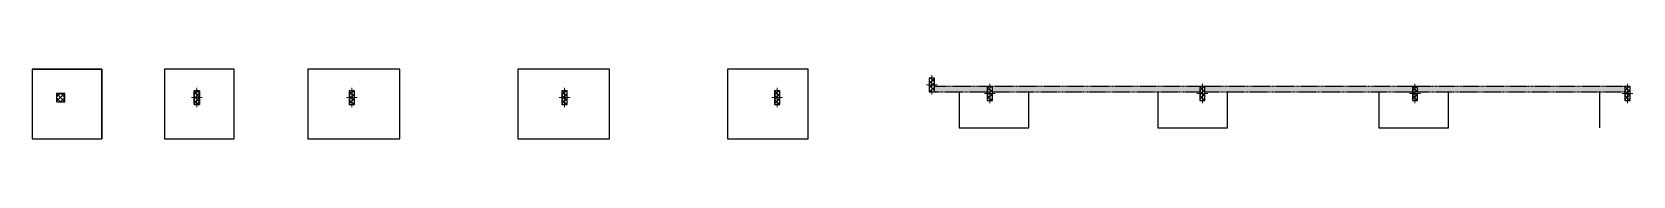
# Model space of a CAD drawing. Extents: x -40810 to 33675, y -2018 to 21213.
# Drawn here: x -21128 to -15330, y 10161 to 10413 of the extents above; entities that cross this region are included whole.
import ezdxf

# ---------------------------------------------------------------- set-up
doc = ezdxf.new("R2010")
doc.units = 0
doc.linetypes.add('HIDDEN2', pattern=[4.7625, 3.175, -1.5875])
doc.layers.get('0').update_dxf_attribs({"color": 1, "lineweight": 9})
for name, color, linetype in [('1', 5, 'Continuous'), ('4', 2, 'Continuous'), ('A_htc_alv', 7, 'Continuous'), ('COTA', 241, 'Continuous')]:
    doc.layers.add(name, color=color, linetype=linetype)
doc.layers.add('CONCRETO', color=251, linetype='Continuous', lineweight=25)
doc.layers.add('PILAR_EIXOS', color=1, linetype='Continuous', lineweight=0)
pattern_1 = [(45, (43903.912, 22435.237), (-7.8577241, 7.8577241), []), (135, (43903.912, 22435.237), (-7.8577241, -7.8577241), [])]

# ---------------------------------------------------------------- blocks, each defined once
blk = doc.blocks.new('Eixos do pilar')
at = {"layer": 'PILAR_EIXOS'}
for p, q in [((-0.5, 0), (0.5, 0)), ((0, -0.5), (0, 0.5))]:
    blk.add_line(p, q, dxfattribs=at)

msp = doc.modelspace()

# ---------------------------------------------------------------- hatches: boundary and pattern name
at = {"linetype": 'ByBlock'}
h = msp.add_hatch(dxfattribs=at)
h.set_pattern_fill('ANSI37', color=4, scale=3.5)
h.set_pattern_definition(pattern_1)
h.paths.add_polyline_path([(-17878.575, 10331.05), (-17859.575, 10331.05), (-17859.575, 10381.05), (-17878.575, 10381.05)])
h = msp.add_hatch(dxfattribs=at)
h.set_pattern_fill('ANSI37', color=4, scale=3.5)
h.set_pattern_definition(pattern_1)
h.paths.add_polyline_path([(-21038.586, 10295.05), (-21008.586, 10295.05), (-21008.586, 10325.05), (-21038.586, 10325.05)])
h = msp.add_hatch(dxfattribs=at)
h.set_pattern_fill('ANSI37', color=4, scale=3.5)
h.set_pattern_definition(pattern_1)
h.paths.add_polyline_path([(-20540.575, 10285.05), (-20521.575, 10285.05), (-20521.575, 10335.05), (-20540.575, 10335.05)])
h = msp.add_hatch(dxfattribs=at)
h.set_pattern_fill('ANSI37', color=4, scale=3.5)
h.set_pattern_definition(pattern_1)
h.paths.add_polyline_path([(-19979.075, 10285.05), (-19960.075, 10285.05), (-19960.075, 10335.05), (-19979.075, 10335.05)])
h = msp.add_hatch(dxfattribs=at)
h.set_pattern_fill('ANSI37', color=4, scale=3.5)
h.set_pattern_definition(pattern_1)
h.paths.add_polyline_path([(-19209.075, 10285.05), (-19190.075, 10285.05), (-19190.075, 10335.05), (-19209.075, 10335.05)])
h = msp.add_hatch(dxfattribs=at)
h.set_pattern_fill('ANSI37', color=4, scale=3.5)
h.set_pattern_definition(pattern_1)
h.paths.add_polyline_path([(-18439.075, 10285.05), (-18420.075, 10285.05), (-18420.075, 10335.05), (-18439.075, 10335.05)])
h = msp.add_hatch(dxfattribs=at)
h.set_pattern_fill('ANSI37', color=4, scale=3.5)
h.set_pattern_definition(pattern_1)
h.paths.add_polyline_path([(-17669.075, 10300.05), (-17650.075, 10300.05), (-17650.075, 10350.05), (-17669.075, 10350.05)])
h = msp.add_hatch(dxfattribs=at)
h.set_pattern_fill('ANSI37', color=4, scale=3.5)
h.set_pattern_definition(pattern_1)
h.paths.add_polyline_path([(-16899.075, 10300.05), (-16880.075, 10300.05), (-16880.075, 10350.05), (-16899.075, 10350.05)])
h = msp.add_hatch(dxfattribs=at)
h.set_pattern_fill('ANSI37', color=4, scale=3.5)
h.set_pattern_definition(pattern_1)
h.paths.add_polyline_path([(-16129.075, 10300.05), (-16110.075, 10300.05), (-16110.075, 10350.05), (-16129.075, 10350.05)])
h = msp.add_hatch(dxfattribs=at)
h.set_pattern_fill('ANSI37', color=4, scale=3.5)
h.set_pattern_definition(pattern_1)
h.paths.add_polyline_path([(-15359.075, 10300.05), (-15340.075, 10300.05), (-15340.075, 10350.05), (-15359.075, 10350.05)])
at = {"layer": 'A_htc_alv', "linetype": 'ByBlock', "true_color": 0x93278f}
h = msp.add_hatch(color=217, dxfattribs=at)
h.dxf.hatch_style = 1
h.paths.add_polyline_path([(-17669.075, 10350.05), (-17859.575, 10350.05), (-17859.575, 10331.05), (-17669.075, 10331.05)])
h = msp.add_hatch(color=217, dxfattribs=at)
h.dxf.hatch_style = 1
h.paths.add_polyline_path([(-16899.075, 10350.05), (-17650.075, 10350.05), (-17650.075, 10331.05), (-16899.075, 10331.05)])
h = msp.add_hatch(color=217, dxfattribs=at)
h.dxf.hatch_style = 1
h.paths.add_polyline_path([(-16129.075, 10350.05), (-16880.075, 10350.05), (-16880.075, 10331.05), (-16129.075, 10331.05)])
h = msp.add_hatch(color=217, dxfattribs=at)
h.dxf.hatch_style = 1
h.paths.add_polyline_path([(-15359.075, 10350.05), (-16110.075, 10350.05), (-16110.075, 10331.05), (-15359.075, 10331.05)])

# ---------------------------------------------------------------- linework, layer by layer
at = {"linetype": 'Continuous', "ltscale": 30}
for points in [[(-20875.475, 10413.15), (-21127.825, 10413.15), (-21127.825, 10160.8), (-20875.475, 10160.8)], [(-21008.586, 10295.05), (-21038.586, 10295.05), (-21038.586, 10325.05), (-21008.586, 10325.05)]]:
    msp.add_lwpolyline(points, close=True, dxfattribs=at)
at = {"layer": '1'}
for points in [[(-20875.475, 10160.8), (-20875.475, 10413.15), (-21127.825, 10413.15), (-21127.825, 10160.8), (-20875.475, 10160.8)], [(-20648.125, 10160.8), (-20395.775, 10160.8), (-20395.775, 10413.15), (-20648.125, 10413.15), (-20648.125, 10160.8)], [(-20128.475, 10413.15), (-20128.475, 10160.8), (-19796.125, 10160.8), (-19796.125, 10413.15), (-20128.475, 10413.15)], [(-19368.925, 10160.8), (-19036.625, 10160.8), (-19036.625, 10413.15), (-19368.925, 10413.15), (-19368.925, 10160.8)], [(-18317.075, 10160.8), (-18317.075, 10413.15), (-18609.425, 10413.15), (-18609.425, 10160.8), (-18317.075, 10160.8)], [(-17771.8, 10331.05), (-17769.925, 10331.05), (-17769.925, 10200.75), (-17517.575, 10200.75)], [(-17517.575, 10200.75), (-17517.575, 10331.05), (-17515.7, 10331.05)], [(-17052.25, 10331.05), (-17050.375, 10331.05), (-17050.375, 10200.75)], [(-17050.375, 10200.75), (-16798.025, 10200.75), (-16798.025, 10331.05), (-16796.15, 10331.05)], [(-16250.875, 10331.05), (-16250.875, 10331.05), (-16250.875, 10200.75)], [(-16250.875, 10200.75), (-15998.525, 10200.75), (-15998.525, 10331.05), (-15998.525, 10331.05)], [(-15453.25, 10331.05), (-15451.375, 10331.05), (-15451.375, 10200.75)]]:
    msp.add_lwpolyline(points, dxfattribs=at)
at = {"layer": '1', "linetype": 'HIDDEN2'}
for points in [[(-17669.075, 10350.05), (-17859.575, 10350.05)], [(-17859.575, 10331.05), (-17669.075, 10331.05)], [(-16899.075, 10350.05), (-17650.075, 10350.05)], [(-17650.075, 10331.05), (-16899.075, 10331.05)], [(-16129.075, 10350.05), (-16880.075, 10350.05)], [(-16880.075, 10331.05), (-16129.075, 10331.05)], [(-15359.075, 10350.05), (-16110.075, 10350.05)], [(-16110.075, 10331.05), (-15359.075, 10331.05)]]:
    msp.add_lwpolyline(points, dxfattribs=at)
at = {"layer": '4'}
for points in [[(-17878.575, 10331.05), (-17859.575, 10331.05), (-17859.575, 10381.05), (-17878.575, 10381.05), (-17878.575, 10331.05)], [(-21038.586, 10295.05), (-21008.586, 10295.05), (-21008.586, 10325.05), (-21038.586, 10325.05), (-21038.586, 10295.05)], [(-20540.575, 10285.05), (-20521.575, 10285.05), (-20521.575, 10335.05), (-20540.575, 10335.05), (-20540.575, 10285.05)], [(-19979.075, 10285.05), (-19960.075, 10285.05), (-19960.075, 10335.05), (-19979.075, 10335.05), (-19979.075, 10285.05)], [(-19209.075, 10285.05), (-19190.075, 10285.05), (-19190.075, 10335.05), (-19209.075, 10335.05), (-19209.075, 10285.05)], [(-18439.075, 10285.05), (-18420.075, 10285.05), (-18420.075, 10335.05), (-18439.075, 10335.05), (-18439.075, 10285.05)], [(-17669.075, 10300.05), (-17650.075, 10300.05), (-17650.075, 10350.05), (-17669.075, 10350.05), (-17669.075, 10300.05)], [(-16899.075, 10300.05), (-16880.075, 10300.05), (-16880.075, 10350.05), (-16899.075, 10350.05), (-16899.075, 10300.05)], [(-16129.075, 10300.05), (-16110.075, 10300.05), (-16110.075, 10350.05), (-16129.075, 10350.05), (-16129.075, 10300.05)], [(-15359.075, 10300.05), (-15340.075, 10300.05), (-15340.075, 10350.05), (-15359.075, 10350.05), (-15359.075, 10300.05)]]:
    msp.add_lwpolyline(points, dxfattribs=at)
at = {"layer": 'CONCRETO', "linetype": 'Continuous', "ltscale": 30}
for points in [[(-21127.771, 10413.055), (-20875.471, 10413.055)], [(-20875.471, 10413.055), (-20875.471, 10160.755)]]:
    msp.add_lwpolyline(points, dxfattribs=at)
at = {"layer": 'COTA', "linetype": 'Continuous', "ltscale": 30}
for points in [[(-20395.775, 10413.15), (-20648.125, 10413.15), (-20648.125, 10160.8), (-20395.775, 10160.8)], [(-20521.575, 10285.05), (-20540.575, 10285.05), (-20540.575, 10335.05), (-20521.575, 10335.05)]]:
    msp.add_lwpolyline(points, close=True, dxfattribs=at)

# ---------------------------------------------------------------- block references
at = {"layer": 'PILAR_EIXOS', "xscale": 39, "yscale": 70, "zscale": 100}
for p in [(-17869.075, 10356.05), (-20531.075, 10310.05), (-19969.575, 10310.05), (-19199.575, 10310.05), (-18429.575, 10310.05), (-17659.575, 10325.05), (-16889.575, 10325.05), (-16119.575, 10325.05), (-15349.575, 10325.05)]:
    msp.add_blockref('Eixos do pilar', p, dxfattribs=at)

doc.saveas('drawing.dxf')
